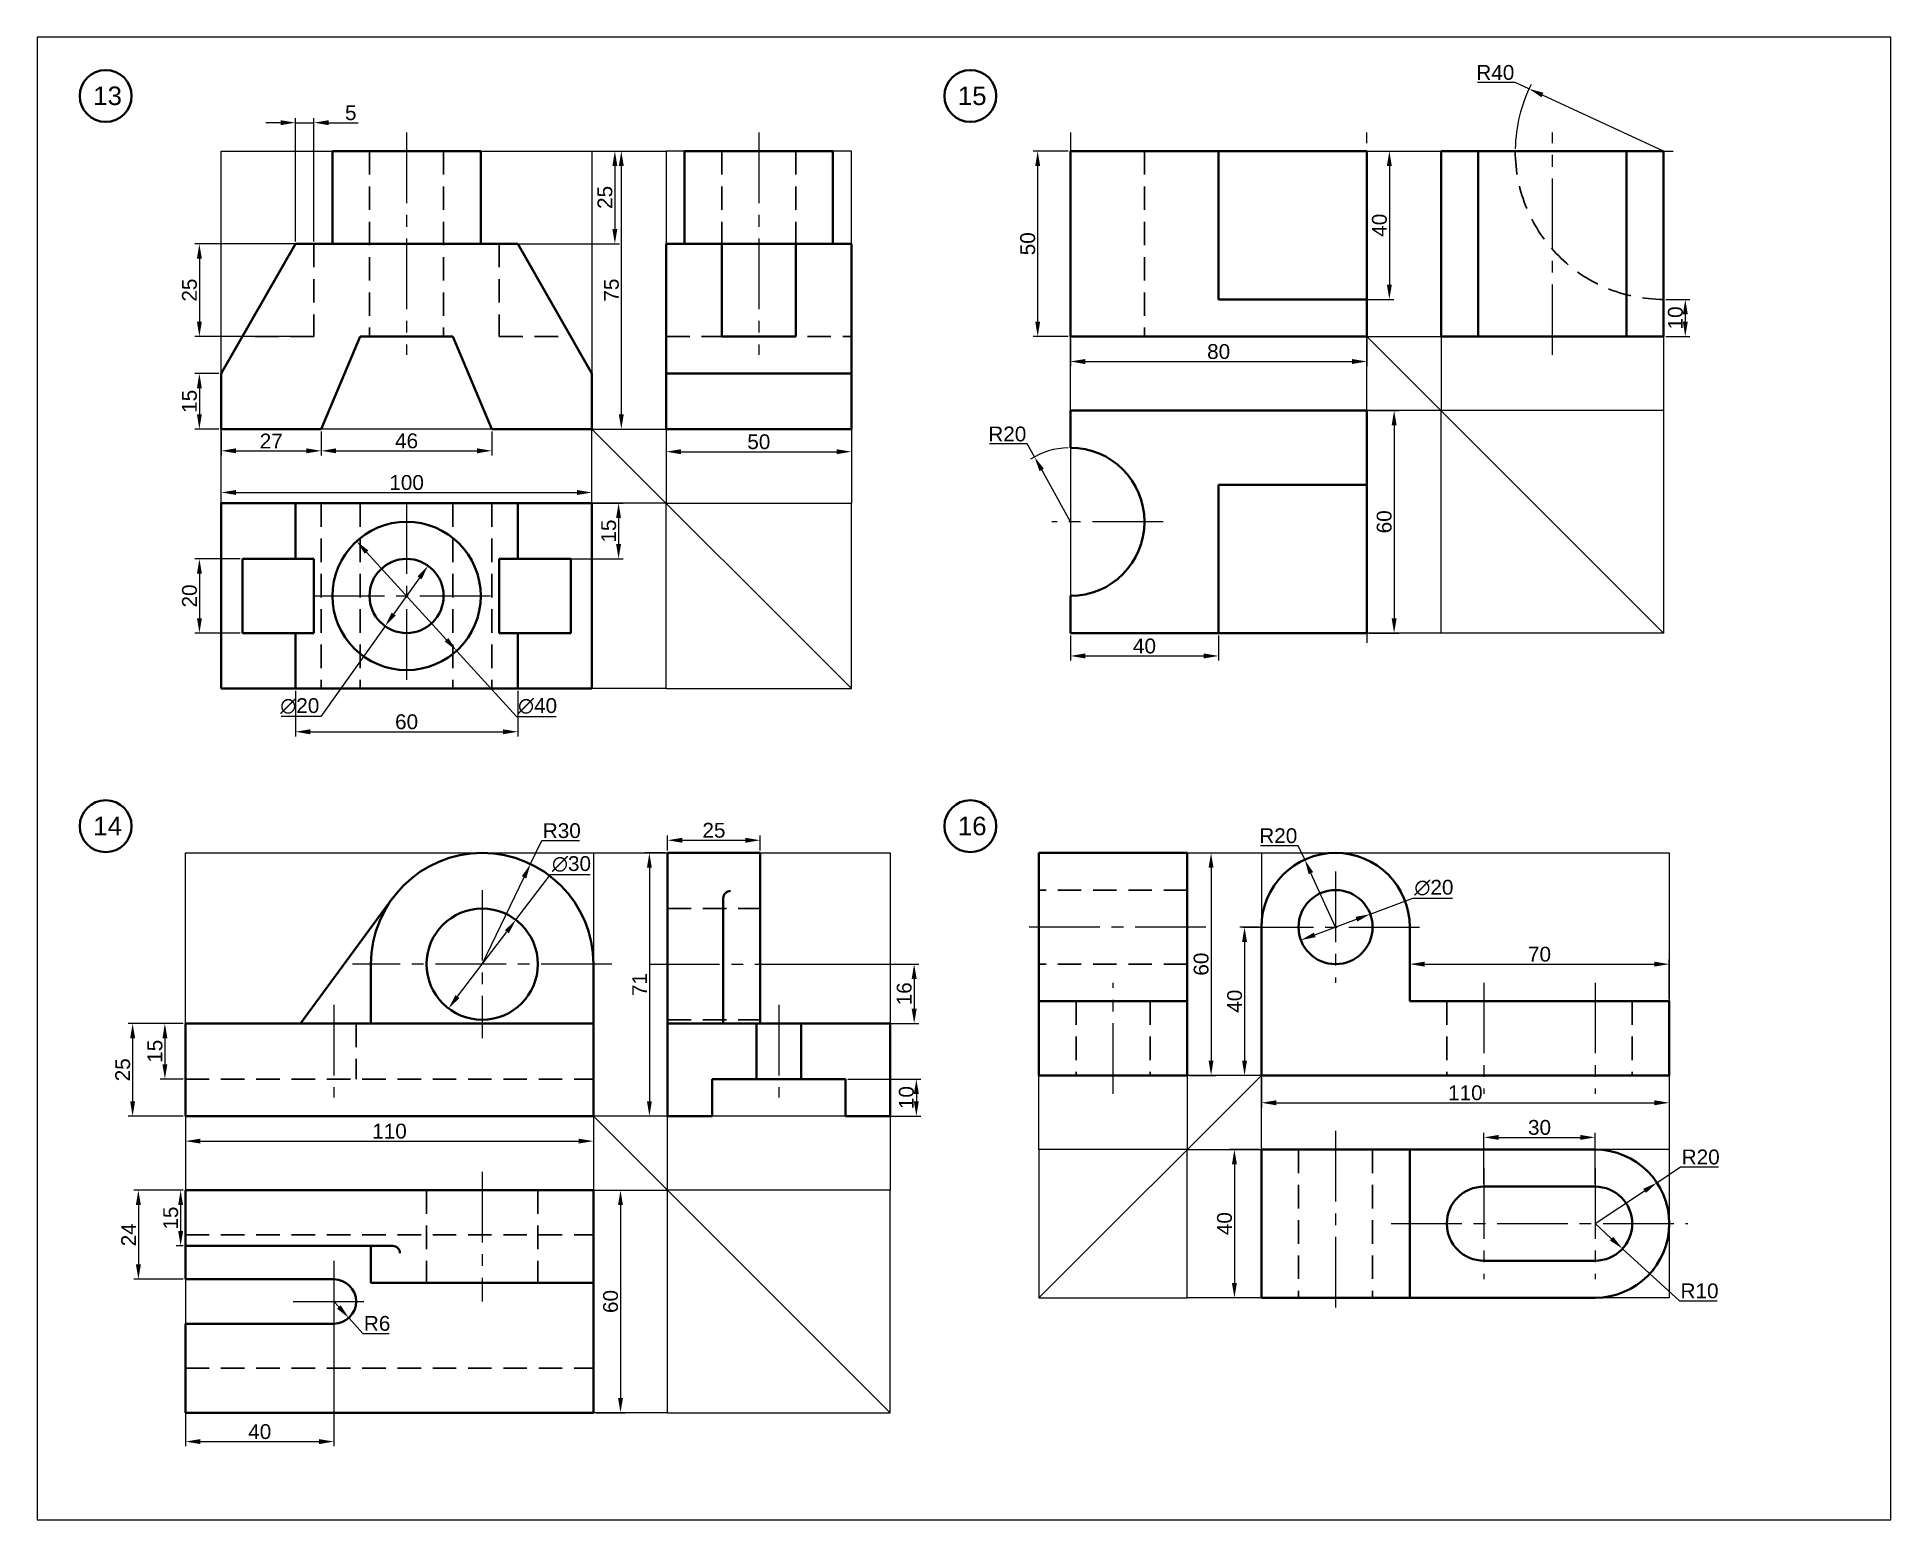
# Model space of a CAD drawing. Header units: millimetres. Extents: x 0 to 2700, y -450 to 400.
# Drawn here: x 1650 to 2150, y 0 to 400 of the extents above; entities that cross this region are included whole.
import ezdxf

# ---------------------------------------------------------------- set-up
doc = ezdxf.new("R2010")
doc.units = ezdxf.units.MM
doc.linetypes.add('CENTER2', pattern=[28.575, 19.05, -3.175, 3.175, -3.175])
doc.linetypes.add('DASHED2', pattern=[9.525, 6.35, -3.175])
for name, color, linetype, lineweight in [('Centre', 1, 'CENTER2', 20), ('Dim and Hatch', 6, 'Continuous', 20), ('Hidden', 3, 'DASHED2', 30), ('Object', 2, 'Continuous', 40), ('Projection', 5, 'Continuous', 5)]:
    doc.layers.add(name, color=color, linetype=linetype, lineweight=lineweight)
doc.styles.get("Standard").update_dxf_attribs({"font": 'arial.ttf'})
doc.dimstyles.new('ISO-25', dxfattribs={"dimtxt": 4, "dimasz": 4, "dimexe": 1.25, "dimexo": 0.625, "dimtad": 1, "dimtoh": 1, "dimdec": 0, "dimtxsty": 'Standard', "dimcen": 2.5, "dimclrd": 256, "dimclre": 256, "dimclrt": 256, "dimadec": 0, "dimazin": 0, "dimtfac": 1, "dimtdec": 0, "dimtmove": 0, "dimatfit": 2, "dimfxl": 1, "dimlwd": -1, "dimlwe": -1, "dimarcsym": 0})

msp = doc.modelspace()

# ---------------------------------------------------------------- texts
at = {"layer": 'Object', "char_height": 5, "attachment_point": 1}
for s, insert in [('13', (1665.13, 386.66)), ('15', (1898.33, 386.66)), ('14', (1665.13, 189.69)), ('16', (1898.33, 189.69))]:
    msp.add_mtext_dynamic_manual_height_columns(s, width=42.3293, gutter_width=25, heights=[0], dxfattribs=dict(at, insert=insert))

# ---------------------------------------------------------------- blocks, each defined once
blk = doc.blocks.new('*D129')
at = {"layer": 'Defpoints', "color": 0, "transparency": 16777216}
for p in [(1736.17, 264), (1763.14, 234.47)]:
    blk.add_point(p, dxfattribs=at)
at = {"layer": 'Dim and Hatch', "transparency": 16777216}
for p, q in [((1738.86, 261.05), (1760.45, 237.42)), ((1763.14, 234.47), (1779.32, 216.76)), ((1779.32, 216.76), (1790.01, 216.76))]:
    blk.add_line(p, q, dxfattribs=at)
for points in [[(1739.36, 261.5), (1738.37, 260.6), (1736.17, 264)], [(1760.94, 237.87), (1759.95, 236.97), (1763.14, 234.47)]]:
    blk.add_solid(points, dxfattribs=at)
at = {"layer": 'Dim and Hatch', "transparency": 16777216, "insert": (1784.98, 219.54), "char_height": 4, "attachment_point": 5}
blk.add_mtext('∅40', dxfattribs=at)
blk = doc.blocks.new('*D130')
at = {"layer": 'Defpoints', "color": 0, "transparency": 16777216}
for p in [(1755.46, 257.38), (1743.85, 241.09)]:
    blk.add_point(p, dxfattribs=at)
at = {"layer": 'Dim and Hatch', "transparency": 16777216}
for p, q in [((1753.14, 254.12), (1746.17, 244.35)), ((1743.85, 241.09), (1726.51, 216.76)), ((1726.51, 216.76), (1715.82, 216.76))]:
    blk.add_line(p, q, dxfattribs=at)
for points in [[(1752.6, 254.51), (1753.68, 253.73), (1755.46, 257.38)], [(1745.63, 244.74), (1746.72, 243.96), (1743.85, 241.09)]]:
    blk.add_solid(points, dxfattribs=at)
at = {"layer": 'Dim and Hatch', "transparency": 16777216, "insert": (1720.85, 219.54), "char_height": 4, "attachment_point": 5}
blk.add_mtext('∅20', dxfattribs=at)
blk = doc.blocks.new('*D131')
at = {"layer": 'Defpoints', "color": 0, "transparency": 16777216}
for p in [(1699.66, 294.24), (1726.66, 294.24), (1726.66, 288.39)]:
    blk.add_point(p, dxfattribs=at)
at = {"layer": 'Dim and Hatch', "transparency": 16777216}
for p, q in [((1699.66, 293.61), (1699.66, 287.14)), ((1726.66, 293.61), (1726.66, 287.14)), ((1703.66, 288.39), (1722.66, 288.39))]:
    blk.add_line(p, q, dxfattribs=at)
for points in [[(1703.66, 289.06), (1703.66, 287.73), (1699.66, 288.39)], [(1722.66, 289.06), (1722.66, 287.73), (1726.66, 288.39)]]:
    blk.add_solid(points, dxfattribs=at)
at = {"layer": 'Dim and Hatch', "transparency": 16777216, "insert": (1713.16, 291.03), "char_height": 4, "attachment_point": 5}
blk.add_mtext('27', dxfattribs=at)
blk = doc.blocks.new('*D132')
at = {"layer": 'Defpoints', "color": 0, "transparency": 16777216}
for p in [(1726.66, 294.24), (1772.66, 294.24), (1772.66, 288.39)]:
    blk.add_point(p, dxfattribs=at)
at = {"layer": 'Dim and Hatch', "transparency": 16777216}
for p, q in [((1726.66, 293.61), (1726.66, 287.14)), ((1772.66, 293.61), (1772.66, 287.14)), ((1730.66, 288.39), (1768.66, 288.39))]:
    blk.add_line(p, q, dxfattribs=at)
for points in [[(1730.66, 289.06), (1730.66, 287.73), (1726.66, 288.39)], [(1768.66, 289.06), (1768.66, 287.73), (1772.66, 288.39)]]:
    blk.add_solid(points, dxfattribs=at)
at = {"layer": 'Dim and Hatch', "transparency": 16777216, "insert": (1749.66, 291.06), "char_height": 4, "attachment_point": 5}
blk.add_mtext('46', dxfattribs=at)
blk = doc.blocks.new('*D133')
at = {"layer": 'Defpoints', "color": 0, "transparency": 16777216}
for p in [(1819.66, 295.12), (1869.66, 294.24), (1869.66, 288.15)]:
    blk.add_point(p, dxfattribs=at)
at = {"layer": 'Dim and Hatch', "transparency": 16777216}
for p, q in [((1819.66, 294.5), (1819.66, 286.9)), ((1869.66, 293.61), (1869.66, 286.9)), ((1823.66, 288.15), (1865.66, 288.15))]:
    blk.add_line(p, q, dxfattribs=at)
for points in [[(1823.66, 288.82), (1823.66, 287.49), (1819.66, 288.15)], [(1865.66, 288.82), (1865.66, 287.49), (1869.66, 288.15)]]:
    blk.add_solid(points, dxfattribs=at)
at = {"layer": 'Dim and Hatch', "transparency": 16777216, "insert": (1844.66, 290.82), "char_height": 4, "attachment_point": 5}
blk.add_mtext('50', dxfattribs=at)
blk = doc.blocks.new('*D134')
at = {"layer": 'Defpoints', "color": 0, "transparency": 16777216}
for p in [(1799.66, 369.24), (1799.66, 294.24), (1807.57, 294.24)]:
    blk.add_point(p, dxfattribs=at)
at = {"layer": 'Dim and Hatch', "transparency": 16777216}
for p, q in [((1800.28, 369.24), (1808.82, 369.24)), ((1807.57, 365.24), (1807.57, 298.24)), ((1800.28, 294.24), (1808.82, 294.24))]:
    blk.add_line(p, q, dxfattribs=at)
for points in [[(1806.9, 365.24), (1808.24, 365.24), (1807.57, 369.24)], [(1806.9, 298.24), (1808.24, 298.24), (1807.57, 294.24)]]:
    blk.add_solid(points, dxfattribs=at)
at = {"layer": 'Dim and Hatch', "transparency": 16777216, "insert": (1804.91, 331.74), "char_height": 4, "attachment_point": 5, "rotation": 90}
blk.add_mtext('75', dxfattribs=at)
blk = doc.blocks.new('*D135')
at = {"layer": 'Defpoints', "color": 0, "transparency": 16777216}
for p in [(1799.66, 277.15), (1699.66, 274.24), (1799.66, 274.24)]:
    blk.add_point(p, dxfattribs=at)
at = {"layer": 'Dim and Hatch', "transparency": 16777216}
for p, q in [((1699.66, 274.86), (1699.66, 278.4)), ((1703.66, 277.15), (1795.66, 277.15)), ((1799.66, 274.86), (1799.66, 278.4))]:
    blk.add_line(p, q, dxfattribs=at)
for points in [[(1703.66, 277.82), (1703.66, 276.48), (1699.66, 277.15)], [(1795.66, 277.82), (1795.66, 276.48), (1799.66, 277.15)]]:
    blk.add_solid(points, dxfattribs=at)
at = {"layer": 'Dim and Hatch', "transparency": 16777216, "insert": (1749.66, 279.82), "char_height": 4, "attachment_point": 5}
blk.add_mtext('100', dxfattribs=at)
blk = doc.blocks.new('*D136')
at = {"layer": 'Defpoints', "color": 0, "transparency": 16777216}
for p in [(1705.37, 259.24), (1693.79, 239.24), (1705.37, 239.24)]:
    blk.add_point(p, dxfattribs=at)
at = {"layer": 'Dim and Hatch', "transparency": 16777216}
for p, q in [((1704.75, 259.24), (1692.54, 259.24)), ((1693.79, 255.24), (1693.79, 243.24)), ((1704.75, 239.24), (1692.54, 239.24))]:
    blk.add_line(p, q, dxfattribs=at)
for points in [[(1693.12, 255.24), (1694.46, 255.24), (1693.79, 259.24)], [(1693.12, 243.24), (1694.46, 243.24), (1693.79, 239.24)]]:
    blk.add_solid(points, dxfattribs=at)
at = {"layer": 'Dim and Hatch', "transparency": 16777216, "insert": (1691.12, 249.24), "char_height": 4, "attachment_point": 5, "rotation": 90}
blk.add_mtext('20', dxfattribs=at)
blk = doc.blocks.new('*D137')
at = {"layer": 'Defpoints', "color": 0, "transparency": 16777216}
for p in [(1779.66, 274.24), (1779.66, 259.24), (1806.84, 259.24)]:
    blk.add_point(p, dxfattribs=at)
at = {"layer": 'Dim and Hatch', "transparency": 16777216}
for p, q in [((1780.28, 274.24), (1808.09, 274.24)), ((1806.84, 270.24), (1806.84, 263.24)), ((1780.28, 259.24), (1808.09, 259.24))]:
    blk.add_line(p, q, dxfattribs=at)
for points in [[(1806.17, 270.24), (1807.5, 270.24), (1806.84, 274.24)], [(1806.17, 263.24), (1807.5, 263.24), (1806.84, 259.24)]]:
    blk.add_solid(points, dxfattribs=at)
at = {"layer": 'Dim and Hatch', "transparency": 16777216, "insert": (1804.17, 266.74), "char_height": 4, "attachment_point": 5, "rotation": 90}
blk.add_mtext('15', dxfattribs=at)
blk = doc.blocks.new('*D138')
at = {"layer": 'Defpoints', "color": 0, "transparency": 16777216}
for p in [(1724.66, 376.91), (1719.66, 344.24), (1724.66, 344.24)]:
    blk.add_point(p, dxfattribs=at)
at = {"layer": 'Dim and Hatch', "transparency": 16777216}
for p, q in [((1715.66, 376.91), (1711.66, 376.91)), ((1719.66, 344.86), (1719.66, 378.16)), ((1719.66, 376.91), (1724.66, 376.91)), ((1724.66, 344.86), (1724.66, 378.16)), ((1728.66, 376.91), (1736.56, 376.91))]:
    blk.add_line(p, q, dxfattribs=at)
for points in [[(1715.66, 377.58), (1715.66, 376.24), (1719.66, 376.91)], [(1728.66, 377.58), (1728.66, 376.24), (1724.66, 376.91)]]:
    blk.add_solid(points, dxfattribs=at)
at = {"layer": 'Dim and Hatch', "transparency": 16777216, "insert": (1734.61, 379.57), "char_height": 4, "attachment_point": 5}
blk.add_mtext('5', dxfattribs=at)
blk = doc.blocks.new('*D139')
at = {"layer": 'Defpoints', "color": 0, "transparency": 16777216}
for p in [(1699.66, 309.24), (1693.77, 294.24), (1699.66, 294.24)]:
    blk.add_point(p, dxfattribs=at)
at = {"layer": 'Dim and Hatch', "transparency": 16777216}
for p, q in [((1699.03, 309.24), (1692.52, 309.24)), ((1693.77, 305.24), (1693.77, 298.24)), ((1699.03, 294.24), (1692.52, 294.24))]:
    blk.add_line(p, q, dxfattribs=at)
for points in [[(1693.11, 305.24), (1694.44, 305.24), (1693.77, 309.24)], [(1693.11, 298.24), (1694.44, 298.24), (1693.77, 294.24)]]:
    blk.add_solid(points, dxfattribs=at)
at = {"layer": 'Dim and Hatch', "transparency": 16777216, "insert": (1691.11, 301.74), "char_height": 4, "attachment_point": 5, "rotation": 90}
blk.add_mtext('15', dxfattribs=at)
blk = doc.blocks.new('*D140')
at = {"layer": 'Defpoints', "color": 0, "transparency": 16777216}
for p in [(1724.66, 344.24), (1693.77, 319.24), (1724.66, 319.24)]:
    blk.add_point(p, dxfattribs=at)
at = {"layer": 'Dim and Hatch', "transparency": 16777216}
for p, q in [((1724.03, 344.24), (1692.52, 344.24)), ((1693.77, 340.24), (1693.77, 323.24)), ((1724.03, 319.24), (1692.52, 319.24))]:
    blk.add_line(p, q, dxfattribs=at)
for points in [[(1693.11, 340.24), (1694.44, 340.24), (1693.77, 344.24)], [(1693.11, 323.24), (1694.44, 323.24), (1693.77, 319.24)]]:
    blk.add_solid(points, dxfattribs=at)
at = {"layer": 'Dim and Hatch', "transparency": 16777216, "insert": (1691.11, 331.74), "char_height": 4, "attachment_point": 5, "rotation": 90}
blk.add_mtext('25', dxfattribs=at)
blk = doc.blocks.new('*D141')
at = {"layer": 'Defpoints', "color": 0, "transparency": 16777216}
for p in [(1719.66, 224.24), (1779.66, 224.24), (1779.66, 212.61)]:
    blk.add_point(p, dxfattribs=at)
at = {"layer": 'Dim and Hatch', "transparency": 16777216}
for p, q in [((1719.66, 223.61), (1719.66, 211.36)), ((1779.66, 223.61), (1779.66, 211.36)), ((1723.66, 212.61), (1775.66, 212.61))]:
    blk.add_line(p, q, dxfattribs=at)
for points in [[(1723.66, 213.27), (1723.66, 211.94), (1719.66, 212.61)], [(1775.66, 213.27), (1775.66, 211.94), (1779.66, 212.61)]]:
    blk.add_solid(points, dxfattribs=at)
at = {"layer": 'Dim and Hatch', "transparency": 16777216, "insert": (1749.66, 215.28), "char_height": 4, "attachment_point": 5}
blk.add_mtext('60', dxfattribs=at)
blk = doc.blocks.new('*D142')
at = {"layer": 'Defpoints', "color": 0, "transparency": 16777216}
for p in [(1769.66, 369.24), (1769.66, 344.24), (1805.84, 344.24)]:
    blk.add_point(p, dxfattribs=at)
at = {"layer": 'Dim and Hatch', "transparency": 16777216}
for p, q in [((1770.28, 369.24), (1807.09, 369.24)), ((1805.84, 365.24), (1805.84, 348.24)), ((1770.28, 344.24), (1807.09, 344.24))]:
    blk.add_line(p, q, dxfattribs=at)
for points in [[(1805.17, 365.24), (1806.5, 365.24), (1805.84, 369.24)], [(1805.17, 348.24), (1806.5, 348.24), (1805.84, 344.24)]]:
    blk.add_solid(points, dxfattribs=at)
at = {"layer": 'Dim and Hatch', "transparency": 16777216, "insert": (1803.17, 356.74), "char_height": 4, "attachment_point": 5, "rotation": 90}
blk.add_mtext('25', dxfattribs=at)
blk = doc.blocks.new('*D143')
at = {"layer": 'Defpoints', "color": 0, "transparency": 16777216}
for p in [(1690.05, 108.92), (1800.05, 108.92), (1800.05, 102.18)]:
    blk.add_point(p, dxfattribs=at)
at = {"layer": 'Dim and Hatch', "transparency": 16777216}
for p, q in [((1690.05, 108.3), (1690.05, 100.93)), ((1800.05, 108.3), (1800.05, 100.93)), ((1694.05, 102.18), (1796.05, 102.18))]:
    blk.add_line(p, q, dxfattribs=at)
for points in [[(1694.05, 102.85), (1694.05, 101.52), (1690.05, 102.18)], [(1796.05, 102.85), (1796.05, 101.52), (1800.05, 102.18)]]:
    blk.add_solid(points, dxfattribs=at)
at = {"layer": 'Dim and Hatch', "transparency": 16777216, "insert": (1745.05, 104.85), "char_height": 4, "attachment_point": 5}
blk.add_mtext('110', dxfattribs=at)
blk = doc.blocks.new('*D144')
at = {"layer": 'Defpoints', "color": 0, "transparency": 16777216}
for p in [(1800.05, 88.92), (1800.05, 28.92), (1807.36, 28.92)]:
    blk.add_point(p, dxfattribs=at)
at = {"layer": 'Dim and Hatch', "transparency": 16777216}
for p, q in [((1800.67, 88.92), (1808.61, 88.92)), ((1807.36, 84.92), (1807.36, 32.92)), ((1800.67, 28.92), (1808.61, 28.92))]:
    blk.add_line(p, q, dxfattribs=at)
for points in [[(1806.69, 84.92), (1808.02, 84.92), (1807.36, 88.92)], [(1806.69, 32.92), (1808.02, 32.92), (1807.36, 28.92)]]:
    blk.add_solid(points, dxfattribs=at)
at = {"layer": 'Dim and Hatch', "transparency": 16777216, "insert": (1804.69, 58.92), "char_height": 4, "attachment_point": 5, "rotation": 90}
blk.add_mtext('60', dxfattribs=at)
blk = doc.blocks.new('*D145')
at = {"layer": 'Defpoints', "color": 0, "transparency": 16777216}
for p in [(1820.05, 179.92), (1815.15, 108.92), (1820.05, 108.92)]:
    blk.add_point(p, dxfattribs=at)
at = {"layer": 'Dim and Hatch', "transparency": 16777216}
for p, q in [((1819.42, 179.92), (1813.9, 179.92)), ((1815.15, 175.92), (1815.15, 112.92)), ((1819.42, 108.92), (1813.9, 108.92))]:
    blk.add_line(p, q, dxfattribs=at)
for points in [[(1814.48, 175.92), (1815.81, 175.92), (1815.15, 179.92)], [(1814.48, 112.92), (1815.81, 112.92), (1815.15, 108.92)]]:
    blk.add_solid(points, dxfattribs=at)
at = {"layer": 'Dim and Hatch', "transparency": 16777216, "insert": (1812.51, 144.42), "char_height": 4, "attachment_point": 5, "rotation": 90}
blk.add_mtext('71', dxfattribs=at)
blk = doc.blocks.new('*D146')
at = {"layer": 'Defpoints', "color": 0, "transparency": 16777216}
for p in [(1783.08, 176.94), (1770.05, 149.92)]:
    blk.add_point(p, dxfattribs=at)
at = {"layer": 'Dim and Hatch', "transparency": 16777216}
for p, q in [((1783.08, 176.94), (1786.13, 183.25)), ((1786.13, 183.25), (1796.29, 183.25)), ((1770.05, 149.92), (1781.34, 173.34))]:
    blk.add_line(p, q, dxfattribs=at)
blk.add_solid([(1780.74, 173.63), (1781.94, 173.05), (1783.08, 176.94)], dxfattribs=at)
at = {"layer": 'Dim and Hatch', "transparency": 16777216, "insert": (1791.52, 185.92), "char_height": 4, "attachment_point": 5}
blk.add_mtext('R30', dxfattribs=at)
blk = doc.blocks.new('*D147')
at = {"layer": 'Defpoints', "color": 0, "transparency": 16777216}
for p in [(1779.13, 161.86), (1760.97, 137.98)]:
    blk.add_point(p, dxfattribs=at)
at = {"layer": 'Dim and Hatch', "transparency": 16777216}
for p, q in [((1779.13, 161.86), (1788.47, 174.14)), ((1788.47, 174.14), (1799.16, 174.14)), ((1763.39, 141.17), (1776.71, 158.68))]:
    blk.add_line(p, q, dxfattribs=at)
for points in [[(1776.18, 159.08), (1777.24, 158.27), (1779.13, 161.86)], [(1762.86, 141.57), (1763.92, 140.76), (1760.97, 137.98)]]:
    blk.add_solid(points, dxfattribs=at)
at = {"layer": 'Dim and Hatch', "transparency": 16777216, "insert": (1794.13, 176.92), "char_height": 4, "attachment_point": 5}
blk.add_mtext('∅30', dxfattribs=at)
blk = doc.blocks.new('*D148')
at = {"layer": 'Defpoints', "color": 0, "transparency": 16777216}
for p in [(1730.05, 58.92), (1734.08, 54.48)]:
    blk.add_point(p, dxfattribs=at)
at = {"layer": 'Dim and Hatch', "transparency": 16777216}
for p, q in [((1730.05, 58.92), (1731.39, 57.44)), ((1734.08, 54.48), (1737.86, 50.33)), ((1737.86, 50.33), (1744.94, 50.33))]:
    blk.add_line(p, q, dxfattribs=at)
blk.add_solid([(1731.89, 57.89), (1730.9, 56.99), (1734.08, 54.48)], dxfattribs=at)
at = {"layer": 'Dim and Hatch', "transparency": 16777216, "insert": (1741.71, 52.99), "char_height": 4, "attachment_point": 5}
blk.add_mtext('R6', dxfattribs=at)
blk = doc.blocks.new('*D149')
at = {"layer": 'Defpoints', "color": 0, "transparency": 16777216}
for p in [(1690.05, 133.92), (1675.78, 108.92), (1690.05, 108.92)]:
    blk.add_point(p, dxfattribs=at)
at = {"layer": 'Dim and Hatch', "transparency": 16777216}
for p, q in [((1689.42, 133.92), (1674.53, 133.92)), ((1675.78, 129.92), (1675.78, 112.92)), ((1689.42, 108.92), (1674.53, 108.92))]:
    blk.add_line(p, q, dxfattribs=at)
for points in [[(1675.11, 129.92), (1676.44, 129.92), (1675.78, 133.92)], [(1675.11, 112.92), (1676.44, 112.92), (1675.78, 108.92)]]:
    blk.add_solid(points, dxfattribs=at)
at = {"layer": 'Dim and Hatch', "transparency": 16777216, "insert": (1673.11, 121.42), "char_height": 4, "attachment_point": 5, "rotation": 90}
blk.add_mtext('25', dxfattribs=at)
blk = doc.blocks.new('*D150')
at = {"layer": 'Defpoints', "color": 0, "transparency": 16777216}
for p in [(1690.05, 133.92), (1684.47, 118.92), (1690.05, 118.92)]:
    blk.add_point(p, dxfattribs=at)
at = {"layer": 'Dim and Hatch', "transparency": 16777216}
for p, q in [((1689.42, 133.92), (1683.22, 133.92)), ((1684.47, 129.92), (1684.47, 122.92)), ((1689.42, 118.92), (1683.22, 118.92))]:
    blk.add_line(p, q, dxfattribs=at)
for points in [[(1683.81, 129.92), (1685.14, 129.92), (1684.47, 133.92)], [(1683.81, 122.92), (1685.14, 122.92), (1684.47, 118.92)]]:
    blk.add_solid(points, dxfattribs=at)
at = {"layer": 'Dim and Hatch', "transparency": 16777216, "insert": (1681.81, 126.42), "char_height": 4, "attachment_point": 5, "rotation": 90}
blk.add_mtext('15', dxfattribs=at)
blk = doc.blocks.new('*D151')
at = {"layer": 'Defpoints', "color": 0, "transparency": 16777216}
for p in [(1868.05, 118.92), (1868.05, 108.92), (1887.15, 108.92)]:
    blk.add_point(p, dxfattribs=at)
at = {"layer": 'Dim and Hatch', "transparency": 16777216}
for p, q in [((1868.67, 118.92), (1888.4, 118.92)), ((1887.15, 114.92), (1887.15, 112.92)), ((1868.67, 108.92), (1888.4, 108.92))]:
    blk.add_line(p, q, dxfattribs=at)
for points in [[(1886.48, 114.92), (1887.81, 114.92), (1887.15, 118.92)], [(1886.48, 112.92), (1887.81, 112.92), (1887.15, 108.92)]]:
    blk.add_solid(points, dxfattribs=at)
at = {"layer": 'Dim and Hatch', "transparency": 16777216, "insert": (1884.48, 113.92), "char_height": 4, "attachment_point": 5, "rotation": 90}
blk.add_mtext('10', dxfattribs=at)
blk = doc.blocks.new('*D152')
at = {"layer": 'Defpoints', "color": 0, "transparency": 16777216}
for p in [(1690.05, 88.92), (1677.32, 64.92), (1690.05, 64.92)]:
    blk.add_point(p, dxfattribs=at)
at = {"layer": 'Dim and Hatch', "transparency": 16777216}
for p, q in [((1689.42, 88.92), (1676.07, 88.92)), ((1677.32, 84.92), (1677.32, 68.92)), ((1689.42, 64.92), (1676.07, 64.92))]:
    blk.add_line(p, q, dxfattribs=at)
for points in [[(1676.65, 84.92), (1677.99, 84.92), (1677.32, 88.92)], [(1676.65, 68.92), (1677.99, 68.92), (1677.32, 64.92)]]:
    blk.add_solid(points, dxfattribs=at)
at = {"layer": 'Dim and Hatch', "transparency": 16777216, "insert": (1674.69, 76.92), "char_height": 4, "attachment_point": 5, "rotation": 90}
blk.add_mtext('24', dxfattribs=at)
blk = doc.blocks.new('*D153')
at = {"layer": 'Defpoints', "color": 0, "transparency": 16777216}
for p in [(1690.05, 52.92), (1730.05, 52.92), (1730.05, 21.13)]:
    blk.add_point(p, dxfattribs=at)
at = {"layer": 'Dim and Hatch', "transparency": 16777216}
for p, q in [((1690.05, 52.3), (1690.05, 19.88)), ((1730.05, 52.3), (1730.05, 19.88)), ((1694.05, 21.13), (1726.05, 21.13))]:
    blk.add_line(p, q, dxfattribs=at)
for points in [[(1694.05, 21.8), (1694.05, 20.46), (1690.05, 21.13)], [(1726.05, 21.8), (1726.05, 20.46), (1730.05, 21.13)]]:
    blk.add_solid(points, dxfattribs=at)
at = {"layer": 'Dim and Hatch', "transparency": 16777216, "insert": (1710.05, 23.8), "char_height": 4, "attachment_point": 5}
blk.add_mtext('40', dxfattribs=at)
blk = doc.blocks.new('*D154')
at = {"layer": 'Defpoints', "color": 0, "transparency": 16777216}
for p in [(1845.05, 183.34), (1820.05, 179.92), (1845.05, 179.92)]:
    blk.add_point(p, dxfattribs=at)
at = {"layer": 'Dim and Hatch', "transparency": 16777216}
for p, q in [((1820.05, 180.55), (1820.05, 184.59)), ((1824.05, 183.34), (1841.05, 183.34)), ((1845.05, 180.55), (1845.05, 184.59))]:
    blk.add_line(p, q, dxfattribs=at)
for points in [[(1824.05, 184.01), (1824.05, 182.68), (1820.05, 183.34)], [(1841.05, 184.01), (1841.05, 182.68), (1845.05, 183.34)]]:
    blk.add_solid(points, dxfattribs=at)
at = {"layer": 'Dim and Hatch', "transparency": 16777216, "insert": (1832.55, 186.01), "char_height": 4, "attachment_point": 5}
blk.add_mtext('25', dxfattribs=at)
blk = doc.blocks.new('*D155')
at = {"layer": 'Defpoints', "color": 0, "transparency": 16777216}
for p in [(1845.05, 149.92), (1845.05, 133.92), (1886.56, 133.92)]:
    blk.add_point(p, dxfattribs=at)
at = {"layer": 'Dim and Hatch', "transparency": 16777216}
for p, q in [((1845.67, 149.92), (1887.81, 149.92)), ((1886.56, 145.92), (1886.56, 137.92)), ((1845.67, 133.92), (1887.81, 133.92))]:
    blk.add_line(p, q, dxfattribs=at)
for points in [[(1885.89, 145.92), (1887.23, 145.92), (1886.56, 149.92)], [(1885.89, 137.92), (1887.23, 137.92), (1886.56, 133.92)]]:
    blk.add_solid(points, dxfattribs=at)
at = {"layer": 'Dim and Hatch', "transparency": 16777216, "insert": (1883.89, 141.92), "char_height": 4, "attachment_point": 5, "rotation": 90}
blk.add_mtext('16', dxfattribs=at)
blk = doc.blocks.new('*D156')
at = {"layer": 'Defpoints', "color": 0, "transparency": 16777216}
for p in [(1690.05, 88.92), (1688.72, 73.92), (1690.05, 73.92)]:
    blk.add_point(p, dxfattribs=at)
at = {"layer": 'Dim and Hatch', "transparency": 16777216}
for p, q in [((1689.42, 88.92), (1687.47, 88.92)), ((1688.72, 84.92), (1688.72, 77.92)), ((1689.42, 73.92), (1687.47, 73.92))]:
    blk.add_line(p, q, dxfattribs=at)
for points in [[(1688.05, 84.92), (1689.38, 84.92), (1688.72, 88.92)], [(1688.05, 77.92), (1689.38, 77.92), (1688.72, 73.92)]]:
    blk.add_solid(points, dxfattribs=at)
at = {"layer": 'Dim and Hatch', "transparency": 16777216, "insert": (1686.05, 81.42), "char_height": 4, "attachment_point": 5, "rotation": 90}
blk.add_mtext('15', dxfattribs=at)
blk = doc.blocks.new('*D157')
at = {"layer": 'Defpoints', "color": 0, "transparency": 16777216}
for p in [(1919.87, 369.24), (1928.68, 369.24), (1928.68, 319.24)]:
    blk.add_point(p, dxfattribs=at)
at = {"layer": 'Dim and Hatch', "transparency": 16777216}
for p, q in [((1928.05, 369.24), (1918.62, 369.24)), ((1919.87, 323.24), (1919.87, 365.24)), ((1928.05, 319.24), (1918.62, 319.24))]:
    blk.add_line(p, q, dxfattribs=at)
for points in [[(1919.21, 365.24), (1920.54, 365.24), (1919.87, 369.24)], [(1919.21, 323.24), (1920.54, 323.24), (1919.87, 319.24)]]:
    blk.add_solid(points, dxfattribs=at)
at = {"layer": 'Dim and Hatch', "transparency": 16777216, "insert": (1917.2, 344.24), "char_height": 4, "attachment_point": 5, "rotation": 90}
blk.add_mtext('50', dxfattribs=at)
blk = doc.blocks.new('*D158')
at = {"layer": 'Defpoints', "color": 0, "transparency": 16777216}
for p in [(1928.68, 319.24), (2008.68, 319.24), (2008.68, 312.48)]:
    blk.add_point(p, dxfattribs=at)
at = {"layer": 'Dim and Hatch', "transparency": 16777216}
for p, q in [((1928.68, 318.61), (1928.68, 311.23)), ((2008.68, 318.61), (2008.68, 311.23)), ((1932.68, 312.48), (2004.68, 312.48))]:
    blk.add_line(p, q, dxfattribs=at)
for points in [[(1932.68, 313.15), (1932.68, 311.81), (1928.68, 312.48)], [(2004.68, 313.15), (2004.68, 311.81), (2008.68, 312.48)]]:
    blk.add_solid(points, dxfattribs=at)
at = {"layer": 'Dim and Hatch', "transparency": 16777216, "insert": (1968.68, 315.15), "char_height": 4, "attachment_point": 5}
blk.add_mtext('80', dxfattribs=at)
blk = doc.blocks.new('*D159')
at = {"layer": 'Defpoints', "color": 0, "transparency": 16777216}
for p in [(1919.01, 286.75), (1928.68, 269.24)]:
    blk.add_point(p, dxfattribs=at)
at = {"layer": 'Dim and Hatch', "transparency": 16777216}
for p, q in [((1917.08, 290.25), (1906.91, 290.25)), ((1919.01, 286.75), (1917.08, 290.25)), ((1928.68, 269.24), (1920.95, 283.24))]:
    blk.add_line(p, q, dxfattribs=at)
blk.add_arc((1928.68, 269.24), 20, 91.7905, 122.477, dxfattribs=at)
blk.add_solid([(1921.53, 283.57), (1920.36, 282.92), (1919.01, 286.75)], dxfattribs=at)
at = {"layer": 'Dim and Hatch', "transparency": 16777216, "insert": (1911.68, 292.91), "char_height": 4, "attachment_point": 5}
blk.add_mtext('R20', dxfattribs=at)
blk = doc.blocks.new('*D160')
at = {"layer": 'Defpoints', "color": 0, "transparency": 16777216}
for p in [(1928.68, 239.24), (1968.68, 239.24), (1968.68, 233.06)]:
    blk.add_point(p, dxfattribs=at)
at = {"layer": 'Dim and Hatch', "transparency": 16777216}
for p, q in [((1928.68, 238.61), (1928.68, 231.81)), ((1968.68, 238.61), (1968.68, 231.81)), ((1932.68, 233.06), (1964.68, 233.06))]:
    blk.add_line(p, q, dxfattribs=at)
for points in [[(1932.68, 233.72), (1932.68, 232.39), (1928.68, 233.06)], [(1964.68, 233.72), (1964.68, 232.39), (1968.68, 233.06)]]:
    blk.add_solid(points, dxfattribs=at)
at = {"layer": 'Dim and Hatch', "transparency": 16777216, "insert": (1948.68, 235.72), "char_height": 4, "attachment_point": 5}
blk.add_mtext('40', dxfattribs=at)
blk = doc.blocks.new('*D161')
at = {"layer": 'Defpoints', "color": 0, "transparency": 16777216}
for p in [(1968.68, 369.24), (1968.68, 329.24), (2014.72, 329.24)]:
    blk.add_point(p, dxfattribs=at)
at = {"layer": 'Dim and Hatch', "transparency": 16777216}
for p, q in [((1969.3, 369.24), (2015.97, 369.24)), ((2014.72, 365.24), (2014.72, 333.24)), ((1969.3, 329.24), (2015.97, 329.24))]:
    blk.add_line(p, q, dxfattribs=at)
for points in [[(2014.06, 365.24), (2015.39, 365.24), (2014.72, 369.24)], [(2014.06, 333.24), (2015.39, 333.24), (2014.72, 329.24)]]:
    blk.add_solid(points, dxfattribs=at)
at = {"layer": 'Dim and Hatch', "transparency": 16777216, "insert": (2012.06, 349.24), "char_height": 4, "attachment_point": 5, "rotation": 90}
blk.add_mtext('40', dxfattribs=at)
blk = doc.blocks.new('*D162')
at = {"layer": 'Defpoints', "color": 0, "transparency": 16777216}
for p in [(2008.68, 299.24), (2008.68, 239.24), (2016.01, 239.24)]:
    blk.add_point(p, dxfattribs=at)
at = {"layer": 'Dim and Hatch', "transparency": 16777216}
for p, q in [((2009.3, 299.24), (2017.26, 299.24)), ((2016.01, 295.24), (2016.01, 243.24)), ((2009.3, 239.24), (2017.26, 239.24))]:
    blk.add_line(p, q, dxfattribs=at)
for points in [[(2015.34, 295.24), (2016.68, 295.24), (2016.01, 299.24)], [(2015.34, 243.24), (2016.68, 243.24), (2016.01, 239.24)]]:
    blk.add_solid(points, dxfattribs=at)
at = {"layer": 'Dim and Hatch', "transparency": 16777216, "insert": (2013.34, 269.24), "char_height": 4, "attachment_point": 5, "rotation": 90}
blk.add_mtext('60', dxfattribs=at)
blk = doc.blocks.new('*D163')
at = {"layer": 'Defpoints', "color": 0, "transparency": 16777216}
for p in [(2052.38, 386.05), (2088.68, 369.24)]:
    blk.add_point(p, dxfattribs=at)
at = {"layer": 'Dim and Hatch', "transparency": 16777216}
for p, q in [((2048.69, 387.76), (2038.52, 387.76)), ((2052.38, 386.05), (2048.69, 387.76)), ((2088.68, 369.24), (2056.01, 384.37))]:
    blk.add_line(p, q, dxfattribs=at)
blk.add_arc((2088.68, 369.24), 40, 153.3485, 179.1048, dxfattribs=at)
blk.add_solid([(2056.29, 384.98), (2055.73, 383.77), (2052.38, 386.05)], dxfattribs=at)
at = {"layer": 'Dim and Hatch', "transparency": 16777216, "insert": (2043.3, 390.43), "char_height": 4, "attachment_point": 5}
blk.add_mtext('R40', dxfattribs=at)
blk = doc.blocks.new('*D164')
at = {"layer": 'Defpoints', "color": 0, "transparency": 16777216}
for p in [(2088.68, 329.24), (2088.68, 319.24), (2094.54, 319.24)]:
    blk.add_point(p, dxfattribs=at)
at = {"layer": 'Dim and Hatch', "transparency": 16777216}
for p, q in [((2089.3, 329.24), (2095.79, 329.24)), ((2094.54, 325.24), (2094.54, 323.24)), ((2089.3, 319.24), (2095.79, 319.24))]:
    blk.add_line(p, q, dxfattribs=at)
for points in [[(2093.88, 325.24), (2095.21, 325.24), (2094.54, 329.24)], [(2093.88, 323.24), (2095.21, 323.24), (2094.54, 319.24)]]:
    blk.add_solid(points, dxfattribs=at)
at = {"layer": 'Dim and Hatch', "transparency": 16777216, "insert": (2091.88, 324.24), "char_height": 4, "attachment_point": 5, "rotation": 90}
blk.add_mtext('10', dxfattribs=at)
blk = doc.blocks.new('*D165')
at = {"layer": 'Defpoints', "color": 0, "transparency": 16777216}
for p in [(1960.22, 179.92), (1960.22, 119.92), (1966.63, 119.92)]:
    blk.add_point(p, dxfattribs=at)
at = {"layer": 'Dim and Hatch', "transparency": 16777216}
for p, q in [((1960.85, 179.92), (1967.88, 179.92)), ((1966.63, 175.92), (1966.63, 123.92)), ((1960.85, 119.92), (1967.88, 119.92))]:
    blk.add_line(p, q, dxfattribs=at)
for points in [[(1965.97, 175.92), (1967.3, 175.92), (1966.63, 179.92)], [(1965.97, 123.92), (1967.3, 123.92), (1966.63, 119.92)]]:
    blk.add_solid(points, dxfattribs=at)
at = {"layer": 'Dim and Hatch', "transparency": 16777216, "insert": (1963.97, 149.92), "char_height": 4, "attachment_point": 5, "rotation": 90}
blk.add_mtext('60', dxfattribs=at)
blk = doc.blocks.new('*D166')
at = {"layer": 'Defpoints', "color": 0, "transparency": 16777216}
for p in [(2009.59, 163.44), (1990.86, 156.41)]:
    blk.add_point(p, dxfattribs=at)
at = {"layer": 'Dim and Hatch', "transparency": 16777216}
for p, q in [((2009.59, 163.44), (2021.08, 167.76)), ((2021.08, 167.76), (2031.77, 167.76)), ((1994.61, 157.81), (2005.84, 162.03))]:
    blk.add_line(p, q, dxfattribs=at)
for points in [[(2005.61, 162.66), (2006.08, 161.41), (2009.59, 163.44)], [(1994.37, 158.44), (1994.84, 157.19), (1990.86, 156.41)]]:
    blk.add_solid(points, dxfattribs=at)
at = {"layer": 'Dim and Hatch', "transparency": 16777216, "insert": (2026.74, 170.54), "char_height": 4, "attachment_point": 5}
blk.add_mtext('∅20', dxfattribs=at)
blk = doc.blocks.new('*D167')
at = {"layer": 'Defpoints', "color": 0, "transparency": 16777216}
for p in [(1991.9, 178.11), (2000.22, 159.92)]:
    blk.add_point(p, dxfattribs=at)
at = {"layer": 'Dim and Hatch', "transparency": 16777216}
for p, q in [((1990.17, 181.88), (1980, 181.88)), ((1991.9, 178.11), (1990.17, 181.88)), ((2000.22, 159.92), (1993.56, 174.47))]:
    blk.add_line(p, q, dxfattribs=at)
blk.add_solid([(1994.17, 174.75), (1992.96, 174.19), (1991.9, 178.11)], dxfattribs=at)
at = {"layer": 'Dim and Hatch', "transparency": 16777216, "insert": (1984.77, 184.55), "char_height": 4, "attachment_point": 5}
blk.add_mtext('R20', dxfattribs=at)
blk = doc.blocks.new('*D168')
at = {"layer": 'Defpoints', "color": 0, "transparency": 16777216}
for p in [(2086.89, 90.97), (2070.22, 79.92)]:
    blk.add_point(p, dxfattribs=at)
at = {"layer": 'Dim and Hatch', "transparency": 16777216}
for p, q in [((2086.89, 90.97), (2093.29, 95.21)), ((2093.29, 95.21), (2103.46, 95.21)), ((2070.22, 79.92), (2083.56, 88.76))]:
    blk.add_line(p, q, dxfattribs=at)
blk.add_solid([(2083.19, 89.32), (2083.93, 88.21), (2086.89, 90.97)], dxfattribs=at)
at = {"layer": 'Dim and Hatch', "transparency": 16777216, "insert": (2098.69, 97.88), "char_height": 4, "attachment_point": 5}
blk.add_mtext('R20', dxfattribs=at)
blk = doc.blocks.new('*D169')
at = {"layer": 'Defpoints', "color": 0, "transparency": 16777216}
for p in [(2070.22, 79.92), (2077.6, 73.17)]:
    blk.add_point(p, dxfattribs=at)
at = {"layer": 'Dim and Hatch', "transparency": 16777216}
for p, q in [((2070.22, 79.92), (2074.65, 75.87)), ((2077.6, 73.17), (2092.98, 59.09)), ((2092.98, 59.09), (2103.15, 59.09))]:
    blk.add_line(p, q, dxfattribs=at)
blk.add_solid([(2075.1, 76.36), (2074.2, 75.38), (2077.6, 73.17)], dxfattribs=at)
at = {"layer": 'Dim and Hatch', "transparency": 16777216, "insert": (2098.38, 61.76), "char_height": 4, "attachment_point": 5}
blk.add_mtext('R10', dxfattribs=at)
blk = doc.blocks.new('*D170')
at = {"layer": 'Defpoints', "color": 0, "transparency": 16777216}
for p in [(1980.22, 119.92), (2090.22, 119.92), (2090.22, 112.53)]:
    blk.add_point(p, dxfattribs=at)
at = {"layer": 'Dim and Hatch', "transparency": 16777216}
for p, q in [((1980.22, 119.3), (1980.22, 111.28)), ((2090.22, 119.3), (2090.22, 111.28)), ((1984.22, 112.53), (2086.22, 112.53))]:
    blk.add_line(p, q, dxfattribs=at)
for points in [[(1984.22, 113.2), (1984.22, 111.86), (1980.22, 112.53)], [(2086.22, 113.2), (2086.22, 111.86), (2090.22, 112.53)]]:
    blk.add_solid(points, dxfattribs=at)
at = {"layer": 'Dim and Hatch', "transparency": 16777216, "insert": (2035.22, 115.2), "char_height": 4, "attachment_point": 5}
blk.add_mtext('110', dxfattribs=at)
blk = doc.blocks.new('*D171')
at = {"layer": 'Defpoints', "color": 0, "transparency": 16777216}
for p in [(2090.22, 149.92), (2020.22, 139.92), (2090.22, 139.92)]:
    blk.add_point(p, dxfattribs=at)
at = {"layer": 'Dim and Hatch', "transparency": 16777216}
for p, q in [((2020.22, 140.55), (2020.22, 151.17)), ((2090.22, 140.55), (2090.22, 151.17)), ((2024.22, 149.92), (2086.22, 149.92))]:
    blk.add_line(p, q, dxfattribs=at)
for points in [[(2024.22, 150.59), (2024.22, 149.26), (2020.22, 149.92)], [(2086.22, 150.59), (2086.22, 149.26), (2090.22, 149.92)]]:
    blk.add_solid(points, dxfattribs=at)
at = {"layer": 'Dim and Hatch', "transparency": 16777216, "insert": (2055.22, 152.59), "char_height": 4, "attachment_point": 5}
blk.add_mtext('70', dxfattribs=at)
blk = doc.blocks.new('*D172')
at = {"layer": 'Defpoints', "color": 0, "transparency": 16777216}
for p in [(1980.22, 159.92), (1975.66, 119.92), (1980.22, 119.92)]:
    blk.add_point(p, dxfattribs=at)
at = {"layer": 'Dim and Hatch', "transparency": 16777216}
for p, q in [((1979.6, 159.92), (1974.41, 159.92)), ((1975.66, 155.92), (1975.66, 123.92)), ((1979.6, 119.92), (1974.41, 119.92))]:
    blk.add_line(p, q, dxfattribs=at)
for points in [[(1975, 155.92), (1976.33, 155.92), (1975.66, 159.92)], [(1975, 123.92), (1976.33, 123.92), (1975.66, 119.92)]]:
    blk.add_solid(points, dxfattribs=at)
at = {"layer": 'Dim and Hatch', "transparency": 16777216, "insert": (1973, 139.92), "char_height": 4, "attachment_point": 5, "rotation": 90}
blk.add_mtext('40', dxfattribs=at)
blk = doc.blocks.new('*D173')
at = {"layer": 'Defpoints', "color": 0, "transparency": 16777216}
for p in [(1980.22, 99.92), (1972.94, 59.92), (1980.22, 59.92)]:
    blk.add_point(p, dxfattribs=at)
at = {"layer": 'Dim and Hatch', "transparency": 16777216}
for p, q in [((1979.6, 99.92), (1971.69, 99.92)), ((1972.94, 95.92), (1972.94, 63.92)), ((1979.6, 59.92), (1971.69, 59.92))]:
    blk.add_line(p, q, dxfattribs=at)
for points in [[(1972.27, 95.92), (1973.6, 95.92), (1972.94, 99.92)], [(1972.27, 63.92), (1973.6, 63.92), (1972.94, 59.92)]]:
    blk.add_solid(points, dxfattribs=at)
at = {"layer": 'Dim and Hatch', "transparency": 16777216, "insert": (1970.27, 79.92), "char_height": 4, "attachment_point": 5, "rotation": 90}
blk.add_mtext('40', dxfattribs=at)
blk = doc.blocks.new('*D174')
at = {"layer": 'Defpoints', "color": 0, "transparency": 16777216}
for p in [(2070.22, 103.19), (2040.22, 89.92), (2070.22, 89.92)]:
    blk.add_point(p, dxfattribs=at)
at = {"layer": 'Dim and Hatch', "transparency": 16777216}
for p, q in [((2040.22, 90.55), (2040.22, 104.44)), ((2044.22, 103.19), (2066.22, 103.19)), ((2070.22, 90.55), (2070.22, 104.44))]:
    blk.add_line(p, q, dxfattribs=at)
for points in [[(2044.22, 103.85), (2044.22, 102.52), (2040.22, 103.19)], [(2066.22, 103.85), (2066.22, 102.52), (2070.22, 103.19)]]:
    blk.add_solid(points, dxfattribs=at)
at = {"layer": 'Dim and Hatch', "transparency": 16777216, "insert": (2055.22, 105.86), "char_height": 4, "attachment_point": 5}
blk.add_mtext('30', dxfattribs=at)

# ---------------------------------------------------------------- dimensions: what is measured, and where the dimension line sits
at = {"layer": 'Dim and Hatch'}
for center, mpoint, picture, middle in [((2088.68, 369.24), (2052.38, 386.05), '*D163', (2043.3, 387.76)), ((1928.68, 269.24), (1919.01, 286.75), '*D159', (1911.68, 290.25)), ((1770.05, 149.92), (1783.08, 176.94), '*D146', (1791.52, 183.25)), ((2000.22, 159.92), (1991.9, 178.11), '*D167', (1984.77, 181.88)), ((2070.22, 79.92), (2086.89, 90.97), '*D168', (2098.69, 95.21)), ((2070.22, 79.92), (2077.6, 73.17), '*D169', (2098.38, 59.09)), ((1730.05, 58.92), (1734.08, 54.48), '*D148', (1741.71, 50.33))]:
    dim = msp.add_radius_dim(center=center, mpoint=mpoint, dimstyle='ISO-25', dxfattribs=at)
    dim.commit()
    dim.dimension.update_dxf_attribs({"geometry": picture, "text_midpoint": middle, "dimtype": 164})
for base, p1, p2, picture, middle in [((1724.66, 376.91), (1719.66, 344.24), (1724.66, 344.24), '*D138', (1734.61, 379.57)), ((2008.68, 312.48), (1928.68, 319.24), (2008.68, 319.24), '*D158', (1968.68, 315.15)), ((1869.66, 288.15), (1819.66, 295.12), (1869.66, 294.24), '*D133', (1844.66, 290.82)), ((1726.66, 288.39), (1699.66, 294.24), (1726.66, 294.24), '*D131', (1713.16, 291.03)), ((1772.66, 288.39), (1726.66, 294.24), (1772.66, 294.24), '*D132', (1749.66, 291.06)), ((1799.66, 277.15), (1699.66, 274.24), (1799.66, 274.24), '*D135', (1749.66, 279.82)), ((1968.68, 233.06), (1928.68, 239.24), (1968.68, 239.24), '*D160', (1948.68, 235.72)), ((1779.66, 212.61), (1719.66, 224.24), (1779.66, 224.24), '*D141', (1749.66, 215.28)), ((1845.05, 183.34), (1820.05, 179.92), (1845.05, 179.92), '*D154', (1832.55, 186.01)), ((2090.22, 149.92), (2020.22, 139.92), (2090.22, 139.92), '*D171', (2055.22, 152.59)), ((2090.22, 112.53), (1980.22, 119.92), (2090.22, 119.92), '*D170', (2035.22, 115.2)), ((1800.05, 102.18), (1690.05, 108.92), (1800.05, 108.92), '*D143', (1745.05, 104.85)), ((2070.22, 103.19), (2040.22, 89.92), (2070.22, 89.92), '*D174', (2055.22, 105.86)), ((1730.05, 21.13), (1690.05, 52.92), (1730.05, 52.92), '*D153', (1710.05, 23.8))]:
    dim = msp.add_linear_dim(base=base, p1=p1, p2=p2, dimstyle='ISO-25', dxfattribs=at)
    dim.commit()
    dim.dimension.update_dxf_attribs({"geometry": picture, "text_midpoint": middle})
for base, p1, p2, picture, middle in [((1805.84, 344.24), (1769.66, 369.24), (1769.66, 344.24), '*D142', (1803.17, 356.74)), ((1807.57, 294.24), (1799.66, 369.24), (1799.66, 294.24), '*D134', (1804.91, 331.74)), ((1919.87, 369.24), (1928.68, 319.24), (1928.68, 369.24), '*D157', (1917.2, 344.24)), ((2014.72, 329.24), (1968.68, 369.24), (1968.68, 329.24), '*D161', (2012.06, 349.24)), ((1693.77, 319.24), (1724.66, 344.24), (1724.66, 319.24), '*D140', (1691.11, 331.74)), ((2094.54, 319.24), (2088.68, 329.24), (2088.68, 319.24), '*D164', (2091.88, 324.24)), ((1693.77, 294.24), (1699.66, 309.24), (1699.66, 294.24), '*D139', (1691.11, 301.74)), ((2016.01, 239.24), (2008.68, 299.24), (2008.68, 239.24), '*D162', (2013.34, 269.24)), ((1806.84, 259.24), (1779.66, 274.24), (1779.66, 259.24), '*D137', (1804.17, 266.74)), ((1693.79, 239.24), (1705.37, 259.24), (1705.37, 239.24), '*D136', (1691.12, 249.24)), ((1815.15, 108.92), (1820.05, 179.92), (1820.05, 108.92), '*D145', (1812.51, 144.42)), ((1966.63, 119.92), (1960.22, 179.92), (1960.22, 119.92), '*D165', (1963.97, 149.92)), ((1975.66, 119.92), (1980.22, 159.92), (1980.22, 119.92), '*D172', (1973, 139.92)), ((1886.56, 133.92), (1845.05, 149.92), (1845.05, 133.92), '*D155', (1883.89, 141.92)), ((1675.78, 108.92), (1690.05, 133.92), (1690.05, 108.92), '*D149', (1673.11, 121.42)), ((1684.47, 118.92), (1690.05, 133.92), (1690.05, 118.92), '*D150', (1681.81, 126.42)), ((1887.15, 108.92), (1868.05, 118.92), (1868.05, 108.92), '*D151', (1884.48, 113.92)), ((1972.94, 59.92), (1980.22, 99.92), (1980.22, 59.92), '*D173', (1970.27, 79.92)), ((1688.72, 73.92), (1690.05, 88.92), (1690.05, 73.92), '*D156', (1686.05, 81.42)), ((1807.36, 28.92), (1800.05, 88.92), (1800.05, 28.92), '*D144', (1804.69, 58.92))]:
    dim = msp.add_linear_dim(base=base, p1=p1, p2=p2, angle=90, dimstyle='ISO-25', dxfattribs=at)
    dim.commit()
    dim.dimension.update_dxf_attribs({"geometry": picture, "text_midpoint": middle})
for p1, p2, picture, middle in [((1736.17, 264), (1763.14, 234.47), '*D129', (1784.98, 216.76)), ((1755.46, 257.38), (1743.85, 241.09), '*D130', (1720.85, 216.76)), ((1760.97, 137.98), (1779.13, 161.86), '*D147', (1794.13, 174.14)), ((1990.86, 156.41), (2009.59, 163.44), '*D166', (2026.74, 167.76))]:
    dim = msp.add_diameter_dim_2p(p1=p1, p2=p2, dimstyle='ISO-25', dxfattribs=at)
    dim.commit()
    dim.dimension.update_dxf_attribs({"geometry": picture, "text_midpoint": middle, "dimtype": 163})
dim = msp.add_linear_dim(base=(1677.32, 64.92), p1=(1690.05, 88.92), p2=(1690.05, 64.92), angle=90, dimstyle='ISO-25', dxfattribs=at)
dim.commit()
dim.dimension.update_dxf_attribs({"geometry": '*D152', "text_midpoint": (1677.32, 76.92), "dimtype": 160})

# ---------------------------------------------------------------- linework, layer by layer
msp.add_lwpolyline([(1650, 0), (2150, 0), (2150, 400), (1650, 400)], close=True)
at = {"layer": 'Centre'}
for p, q in [((1749.66, 374.24), (1749.66, 314.24)), ((1844.66, 374.24), (1844.66, 314.24)), ((1928.68, 374.24), (1928.68, 314.24)), ((2008.68, 314.24), (2008.68, 374.24)), ((2058.68, 314.24), (2058.68, 374.24)), ((2043.68, 369.24), (2093.68, 369.24)), ((2008.68, 284.24), (2008.68, 234.24)), ((1749.66, 274.24), (1749.66, 224.24)), ((1953.68, 269.24), (1923.68, 269.24)), ((1724.66, 249.24), (1774.66, 249.24)), ((2000.22, 174.92), (2000.22, 144.92)), ((1770.05, 169.92), (1770.05, 129.92)), ((1965.22, 159.92), (1915.22, 159.92)), ((1975.22, 159.92), (2025.22, 159.92)), ((1805.05, 149.92), (1735.05, 149.92)), ((1815.05, 149.92), (1850.05, 149.92)), ((1940.22, 114.92), (1940.22, 144.92)), ((2040.22, 144.92), (2040.22, 114.92)), ((2070.22, 144.92), (2070.22, 114.92)), ((1730.05, 138.92), (1730.05, 113.92)), ((1850.05, 138.92), (1850.05, 113.92)), ((2000.22, 104.92), (2000.22, 54.92)), ((1770.05, 93.92), (1770.05, 58.92)), ((2040.22, 94.92), (2040.22, 64.92)), ((2070.22, 94.92), (2070.22, 64.92)), ((2015.22, 79.92), (2095.22, 79.92)), ((1730.05, 69.92), (1730.05, 47.92)), ((1719.05, 58.92), (1741.05, 58.92))]:
    msp.add_line(p, q, dxfattribs=at)
at = {"layer": 'Hidden'}
for p, q in [((1739.66, 369.24), (1739.66, 319.24)), ((1759.66, 369.24), (1759.66, 319.24)), ((1834.66, 369.24), (1834.66, 344.24)), ((1854.66, 369.24), (1854.66, 344.24)), ((1948.68, 369.24), (1948.68, 319.24)), ((1724.66, 344.24), (1724.66, 319.24)), ((1774.66, 344.24), (1774.66, 319.24)), ((1724.66, 319.24), (1705.37, 319.24)), ((1774.66, 319.24), (1793.94, 319.24)), ((1819.66, 319.24), (1869.66, 319.24)), ((1726.66, 274.24), (1726.66, 224.24)), ((1737.16, 274.24), (1737.16, 224.24)), ((1762.16, 274.24), (1762.16, 224.24)), ((1772.66, 274.24), (1772.66, 224.24)), ((1960.22, 169.92), (1920.22, 169.92)), ((1820.05, 164.92), (1845.05, 164.92)), ((1960.22, 149.92), (1920.22, 149.92)), ((1930.22, 139.92), (1930.22, 119.92)), ((1950.22, 139.92), (1950.22, 119.92)), ((2030.22, 139.92), (2030.22, 119.92)), ((2080.22, 139.92), (2080.22, 119.92)), ((1736.05, 133.92), (1736.05, 118.92)), ((1820.05, 134.92), (1845.05, 134.92)), ((1690.05, 118.92), (1800.05, 118.92)), ((1990.22, 99.92), (1990.22, 59.92)), ((2010.22, 99.92), (2010.22, 59.92)), ((1755.05, 88.92), (1755.05, 63.92)), ((1785.05, 88.92), (1785.05, 63.92)), ((1690.05, 76.92), (1800.05, 76.92)), ((1690.05, 40.92), (1800.05, 40.92))]:
    msp.add_line(p, q, dxfattribs=at)
msp.add_arc((2088.68, 369.24), 40, 180, 270, dxfattribs=at)
at = {"layer": 'Object'}
for p, q in [((1729.66, 344.24), (1729.66, 369.24)), ((1729.66, 369.24), (1769.66, 369.24)), ((1769.66, 369.24), (1769.66, 344.24)), ((1824.66, 344.24), (1824.66, 369.24)), ((1824.66, 369.24), (1864.66, 369.24)), ((1864.66, 369.24), (1864.66, 344.24)), ((1928.68, 319.24), (1928.68, 369.24)), ((1928.68, 369.24), (1968.68, 369.24)), ((1968.68, 369.24), (1968.68, 329.24)), ((1968.68, 369.24), (2008.68, 369.24)), ((2008.68, 369.24), (2008.68, 329.24)), ((2028.68, 369.24), (2088.68, 369.24)), ((2028.68, 319.24), (2028.68, 369.24)), ((2038.68, 319.24), (2038.68, 369.24)), ((2078.68, 319.24), (2078.68, 369.24)), ((2088.68, 369.24), (2088.68, 319.24)), ((1699.66, 309.24), (1719.66, 344.24)), ((1779.66, 344.24), (1719.66, 344.24)), ((1779.66, 344.24), (1799.66, 309.24)), ((1819.66, 344.24), (1834.66, 344.24)), ((1819.66, 344.24), (1819.66, 309.24)), ((1834.66, 344.24), (1834.66, 319.24)), ((1834.66, 344.24), (1854.66, 344.24)), ((1854.66, 319.24), (1854.66, 344.24)), ((1854.66, 344.24), (1869.66, 344.24)), ((1869.66, 344.24), (1869.66, 309.24)), ((1968.68, 329.24), (2008.68, 329.24)), ((2008.68, 329.24), (2008.68, 319.24)), ((1737.16, 319.24), (1726.66, 294.24)), ((1762.16, 319.24), (1737.16, 319.24)), ((1762.16, 319.24), (1772.66, 294.24)), ((1834.66, 319.24), (1854.66, 319.24)), ((1928.68, 319.24), (2008.68, 319.24)), ((2088.68, 319.24), (2028.68, 319.24)), ((1699.66, 294.24), (1699.66, 309.24)), ((1799.66, 294.24), (1799.66, 309.24)), ((1819.66, 294.24), (1819.66, 309.24)), ((1819.66, 309.24), (1869.66, 309.24)), ((1869.66, 309.24), (1869.66, 294.24)), ((1928.68, 299.24), (2008.68, 299.24)), ((1928.68, 299.24), (1928.68, 289.24)), ((2008.68, 299.24), (2008.68, 279.24)), ((1699.66, 294.24), (1726.66, 294.24)), ((1799.66, 294.24), (1772.66, 294.24)), ((1819.66, 294.24), (1869.66, 294.24)), ((2008.68, 279.24), (1968.68, 279.24)), ((1968.68, 279.24), (1968.68, 239.24)), ((2008.68, 279.24), (2008.68, 239.24)), ((1699.66, 274.24), (1699.66, 224.24)), ((1699.66, 274.24), (1799.66, 274.24)), ((1719.66, 274.24), (1719.66, 259.24)), ((1779.66, 274.24), (1779.66, 259.24)), ((1799.66, 274.24), (1799.66, 224.24)), ((1719.66, 259.24), (1705.37, 259.24)), ((1705.37, 259.24), (1705.37, 239.24)), ((1719.66, 259.24), (1724.66, 259.24)), ((1724.66, 259.24), (1724.66, 239.24)), ((1779.66, 259.24), (1774.66, 259.24)), ((1774.66, 259.24), (1774.66, 239.24)), ((1779.66, 259.24), (1793.94, 259.24)), ((1793.94, 259.24), (1793.94, 239.24)), ((1928.68, 239.24), (1928.68, 249.24)), ((1705.37, 239.24), (1719.66, 239.24)), ((1724.66, 239.24), (1719.66, 239.24)), ((1719.66, 239.24), (1719.66, 224.24)), ((1774.66, 239.24), (1779.66, 239.24)), ((1779.66, 239.24), (1779.66, 224.24)), ((1793.94, 239.24), (1779.66, 239.24)), ((1968.68, 239.24), (1928.68, 239.24)), ((2008.68, 239.24), (1968.68, 239.24)), ((1699.66, 224.24), (1799.66, 224.24)), ((1820.05, 179.92), (1845.05, 179.92)), ((1820.05, 179.92), (1820.05, 133.92)), ((1845.05, 179.92), (1845.05, 133.92)), ((1920.22, 139.92), (1920.22, 179.92)), ((1920.22, 179.92), (1960.22, 179.92)), ((1960.22, 179.92), (1960.22, 139.92)), ((1721.05, 133.92), (1745.88, 167.69)), ((1835.05, 133.92), (1835.05, 167.69)), ((1835.05, 167.69), (1835.05, 167.69)), ((1837.05, 169.69), (1837.05, 169.69)), ((1980.22, 119.92), (1980.22, 159.92)), ((2020.22, 139.92), (2020.22, 159.92)), ((1740.05, 133.92), (1740.05, 149.92)), ((1800.05, 133.92), (1800.05, 149.92)), ((1960.22, 139.92), (1920.22, 139.92)), ((1920.22, 139.92), (1920.22, 119.92)), ((1960.22, 119.92), (1960.22, 139.92)), ((2020.22, 139.92), (2090.22, 139.92)), ((2090.22, 139.92), (2090.22, 119.92)), ((1800.05, 133.92), (1690.05, 133.92)), ((1690.05, 133.92), (1690.05, 108.92)), ((1800.05, 108.92), (1800.05, 133.92)), ((1820.05, 108.92), (1820.05, 133.92)), ((1820.05, 133.92), (1844.05, 133.92)), ((1844.05, 133.92), (1844.05, 118.92)), ((1844.05, 133.92), (1856.05, 133.92)), ((1880.05, 133.92), (1856.05, 133.92)), ((1856.05, 133.92), (1856.05, 118.92)), ((1880.05, 108.92), (1880.05, 133.92)), ((1844.05, 118.92), (1832.05, 118.92)), ((1832.05, 118.92), (1832.05, 108.92)), ((1844.05, 118.92), (1856.05, 118.92)), ((1856.05, 118.92), (1868.05, 118.92)), ((1868.05, 118.92), (1868.05, 108.92)), ((1920.22, 119.92), (1960.22, 119.92)), ((1980.22, 119.92), (2090.22, 119.92)), ((1690.05, 108.92), (1800.05, 108.92)), ((1832.05, 108.92), (1820.05, 108.92)), ((1868.05, 108.92), (1880.05, 108.92)), ((1980.22, 99.92), (1980.22, 59.92)), ((2020.22, 99.92), (1980.22, 99.92)), ((2020.22, 59.92), (2020.22, 99.92)), ((2020.22, 99.92), (2070.22, 99.92)), ((1690.05, 88.92), (1800.05, 88.92)), ((1690.05, 88.92), (1690.05, 64.92)), ((1800.05, 88.92), (1800.05, 28.92)), ((2070.22, 89.92), (2040.22, 89.92)), ((1690.05, 73.92), (1745.88, 73.92)), ((1740.05, 73.92), (1740.05, 63.92)), ((1745.88, 73.92), (1745.88, 73.92)), ((1747.88, 71.92), (1747.88, 71.92)), ((2070.22, 69.92), (2040.22, 69.92)), ((1690.05, 64.92), (1730.05, 64.92)), ((1740.05, 63.92), (1800.05, 63.92)), ((1980.22, 59.92), (2020.22, 59.92)), ((2020.22, 59.92), (2070.22, 59.92)), ((1690.05, 28.92), (1690.05, 52.92)), ((1690.05, 52.92), (1730.05, 52.92)), ((1800.05, 28.92), (1690.05, 28.92)), ((1800.05, 28.92), (1800.05, 28.92))]:
    msp.add_line(p, q, dxfattribs=at)
for centre, radius in [((1668.51, 384.11), 7), ((1901.72, 384.11), 7), ((1749.66, 249.24), 20), ((1749.66, 249.24), 10), ((1668.51, 187.13), 7), ((1901.72, 187.13), 7), ((2000.22, 159.92), 10), ((1770.05, 149.92), 15)]:
    msp.add_circle(centre, radius, dxfattribs=at)
for centre, radius, start, end in [((1928.68, 269.24), 20, 270, 90), ((1770.05, 149.92), 30, 0, 180), ((2000.22, 159.92), 20, 0, 180), ((1837.05, 167.69), 2, 90, 180), ((2070.22, 79.92), 20, 270, 90), ((2040.22, 79.92), 10, 90, 270), ((2070.22, 79.92), 10, 270, 90), ((1745.88, 71.92), 2, 0, 90), ((1730.05, 58.92), 6, 270, 90)]:
    msp.add_arc(centre, radius, start, end, dxfattribs=at)
at = {"layer": 'Projection'}
for p, q in [((1699.66, 369.24), (1799.66, 369.24)), ((1699.66, 294.24), (1699.66, 369.24)), ((1799.66, 369.24), (1799.66, 294.24)), ((1799.66, 369.24), (1819.66, 369.24)), ((1819.66, 369.24), (1819.66, 294.24)), ((1869.66, 369.24), (1819.66, 369.24)), ((1869.66, 294.24), (1869.66, 369.24)), ((1928.68, 369.24), (2008.68, 369.24)), ((1928.68, 319.24), (1928.68, 369.24)), ((2008.68, 369.24), (2008.68, 319.24)), ((2008.68, 369.24), (2028.68, 369.24)), ((2028.68, 369.24), (2028.68, 319.24)), ((2028.68, 369.24), (2088.68, 369.24)), ((2088.68, 369.24), (2088.68, 319.24)), ((2008.68, 319.24), (1928.68, 319.24)), ((1928.68, 299.24), (1928.68, 319.24)), ((2008.68, 319.24), (2028.68, 319.24)), ((2008.68, 299.24), (2008.68, 319.24)), ((2008.68, 319.24), (2088.68, 239.24)), ((2088.68, 319.24), (2028.68, 319.24)), ((2028.68, 319.24), (2028.68, 299.24)), ((2088.68, 319.24), (2088.68, 299.24)), ((2008.68, 299.24), (1928.68, 299.24)), ((1928.68, 299.24), (1928.68, 239.24)), ((2008.68, 239.24), (2008.68, 299.24)), ((2028.68, 299.24), (2008.68, 299.24)), ((2088.68, 299.24), (2028.68, 299.24)), ((2028.68, 239.24), (2028.68, 299.24)), ((2088.68, 299.24), (2088.68, 239.24)), ((1799.66, 294.24), (1699.66, 294.24)), ((1699.66, 274.24), (1699.66, 294.24)), ((1799.66, 294.24), (1819.66, 294.24)), ((1799.66, 274.24), (1799.66, 294.24)), ((1799.66, 294.24), (1869.66, 224.24)), ((1819.66, 294.24), (1869.66, 294.24)), ((1819.66, 294.24), (1819.66, 274.24)), ((1869.66, 294.24), (1869.66, 274.24)), ((1799.66, 274.24), (1699.66, 274.24)), ((1699.66, 274.24), (1699.66, 224.24)), ((1799.66, 224.24), (1799.66, 274.24)), ((1819.66, 274.24), (1799.66, 274.24)), ((1819.66, 224.24), (1819.66, 274.24)), ((1819.66, 274.24), (1869.66, 274.24)), ((1869.66, 224.24), (1869.66, 274.24)), ((1928.68, 239.24), (2008.68, 239.24)), ((2028.68, 239.24), (2008.68, 239.24)), ((2088.68, 239.24), (2028.68, 239.24)), ((1699.66, 224.24), (1799.66, 224.24)), ((1819.66, 224.24), (1799.66, 224.24)), ((1819.66, 224.24), (1869.66, 224.24)), ((1690.05, 179.92), (1800.05, 179.92)), ((1690.05, 108.92), (1690.05, 179.92)), ((1800.05, 179.92), (1800.05, 108.92)), ((1800.05, 179.92), (1820.05, 179.92)), ((1820.05, 179.92), (1820.05, 108.92)), ((1820.05, 179.92), (1880.05, 179.92)), ((1880.05, 179.92), (1880.05, 108.92)), ((1920.22, 179.92), (1960.22, 179.92)), ((1920.22, 119.92), (1920.22, 179.92)), ((1960.22, 179.92), (1960.22, 119.92)), ((1960.22, 179.92), (1980.22, 179.92)), ((1980.22, 179.92), (1980.22, 119.92)), ((1980.22, 179.92), (2090.22, 179.92)), ((2090.22, 179.92), (2090.22, 119.92)), ((1960.22, 119.92), (1920.22, 119.92)), ((1920.22, 99.92), (1920.22, 119.92)), ((1980.22, 119.92), (1920.22, 59.92)), ((1980.22, 119.92), (1960.22, 119.92)), ((1960.22, 119.92), (1960.22, 99.92)), ((2090.22, 119.92), (1980.22, 119.92)), ((1980.22, 99.92), (1980.22, 119.92)), ((2090.22, 119.92), (2090.22, 99.92)), ((1800.05, 108.92), (1690.05, 108.92)), ((1690.05, 108.92), (1690.05, 88.92)), ((1800.05, 108.92), (1800.05, 88.92)), ((1820.05, 108.92), (1800.05, 108.92)), ((1800.05, 108.92), (1880.05, 28.92)), ((1880.05, 108.92), (1820.05, 108.92)), ((1820.05, 88.92), (1820.05, 108.92)), ((1880.05, 108.92), (1880.05, 88.92)), ((1960.22, 99.92), (1920.22, 99.92)), ((1920.22, 99.92), (1920.22, 59.92)), ((1960.22, 59.92), (1960.22, 99.92)), ((1960.22, 99.92), (1980.22, 99.92)), ((2090.22, 99.92), (1980.22, 99.92)), ((1980.22, 59.92), (1980.22, 99.92)), ((2090.22, 99.92), (2090.22, 59.92)), ((1800.05, 88.92), (1690.05, 88.92)), ((1690.05, 88.92), (1690.05, 28.92)), ((1800.05, 28.92), (1800.05, 88.92)), ((1800.05, 88.92), (1820.05, 88.92)), ((1880.05, 88.92), (1820.05, 88.92)), ((1820.05, 28.92), (1820.05, 88.92)), ((1880.05, 28.92), (1880.05, 88.92)), ((1920.22, 59.92), (1960.22, 59.92)), ((1980.22, 59.92), (1960.22, 59.92)), ((2090.22, 59.92), (1980.22, 59.92)), ((1690.05, 28.92), (1800.05, 28.92)), ((1820.05, 28.92), (1800.05, 28.92)), ((1820.05, 28.92), (1880.05, 28.92))]:
    msp.add_line(p, q, dxfattribs=at)

msp.set_redraw_order([(e.dxf.handle, doc.entitydb.next_handle()) for e in msp.query("TEXT MTEXT ATTDEF DIMENSION ARC_DIMENSION")])  # texts and dimensions are drawn at this point

doc.saveas('drawing.dxf')
